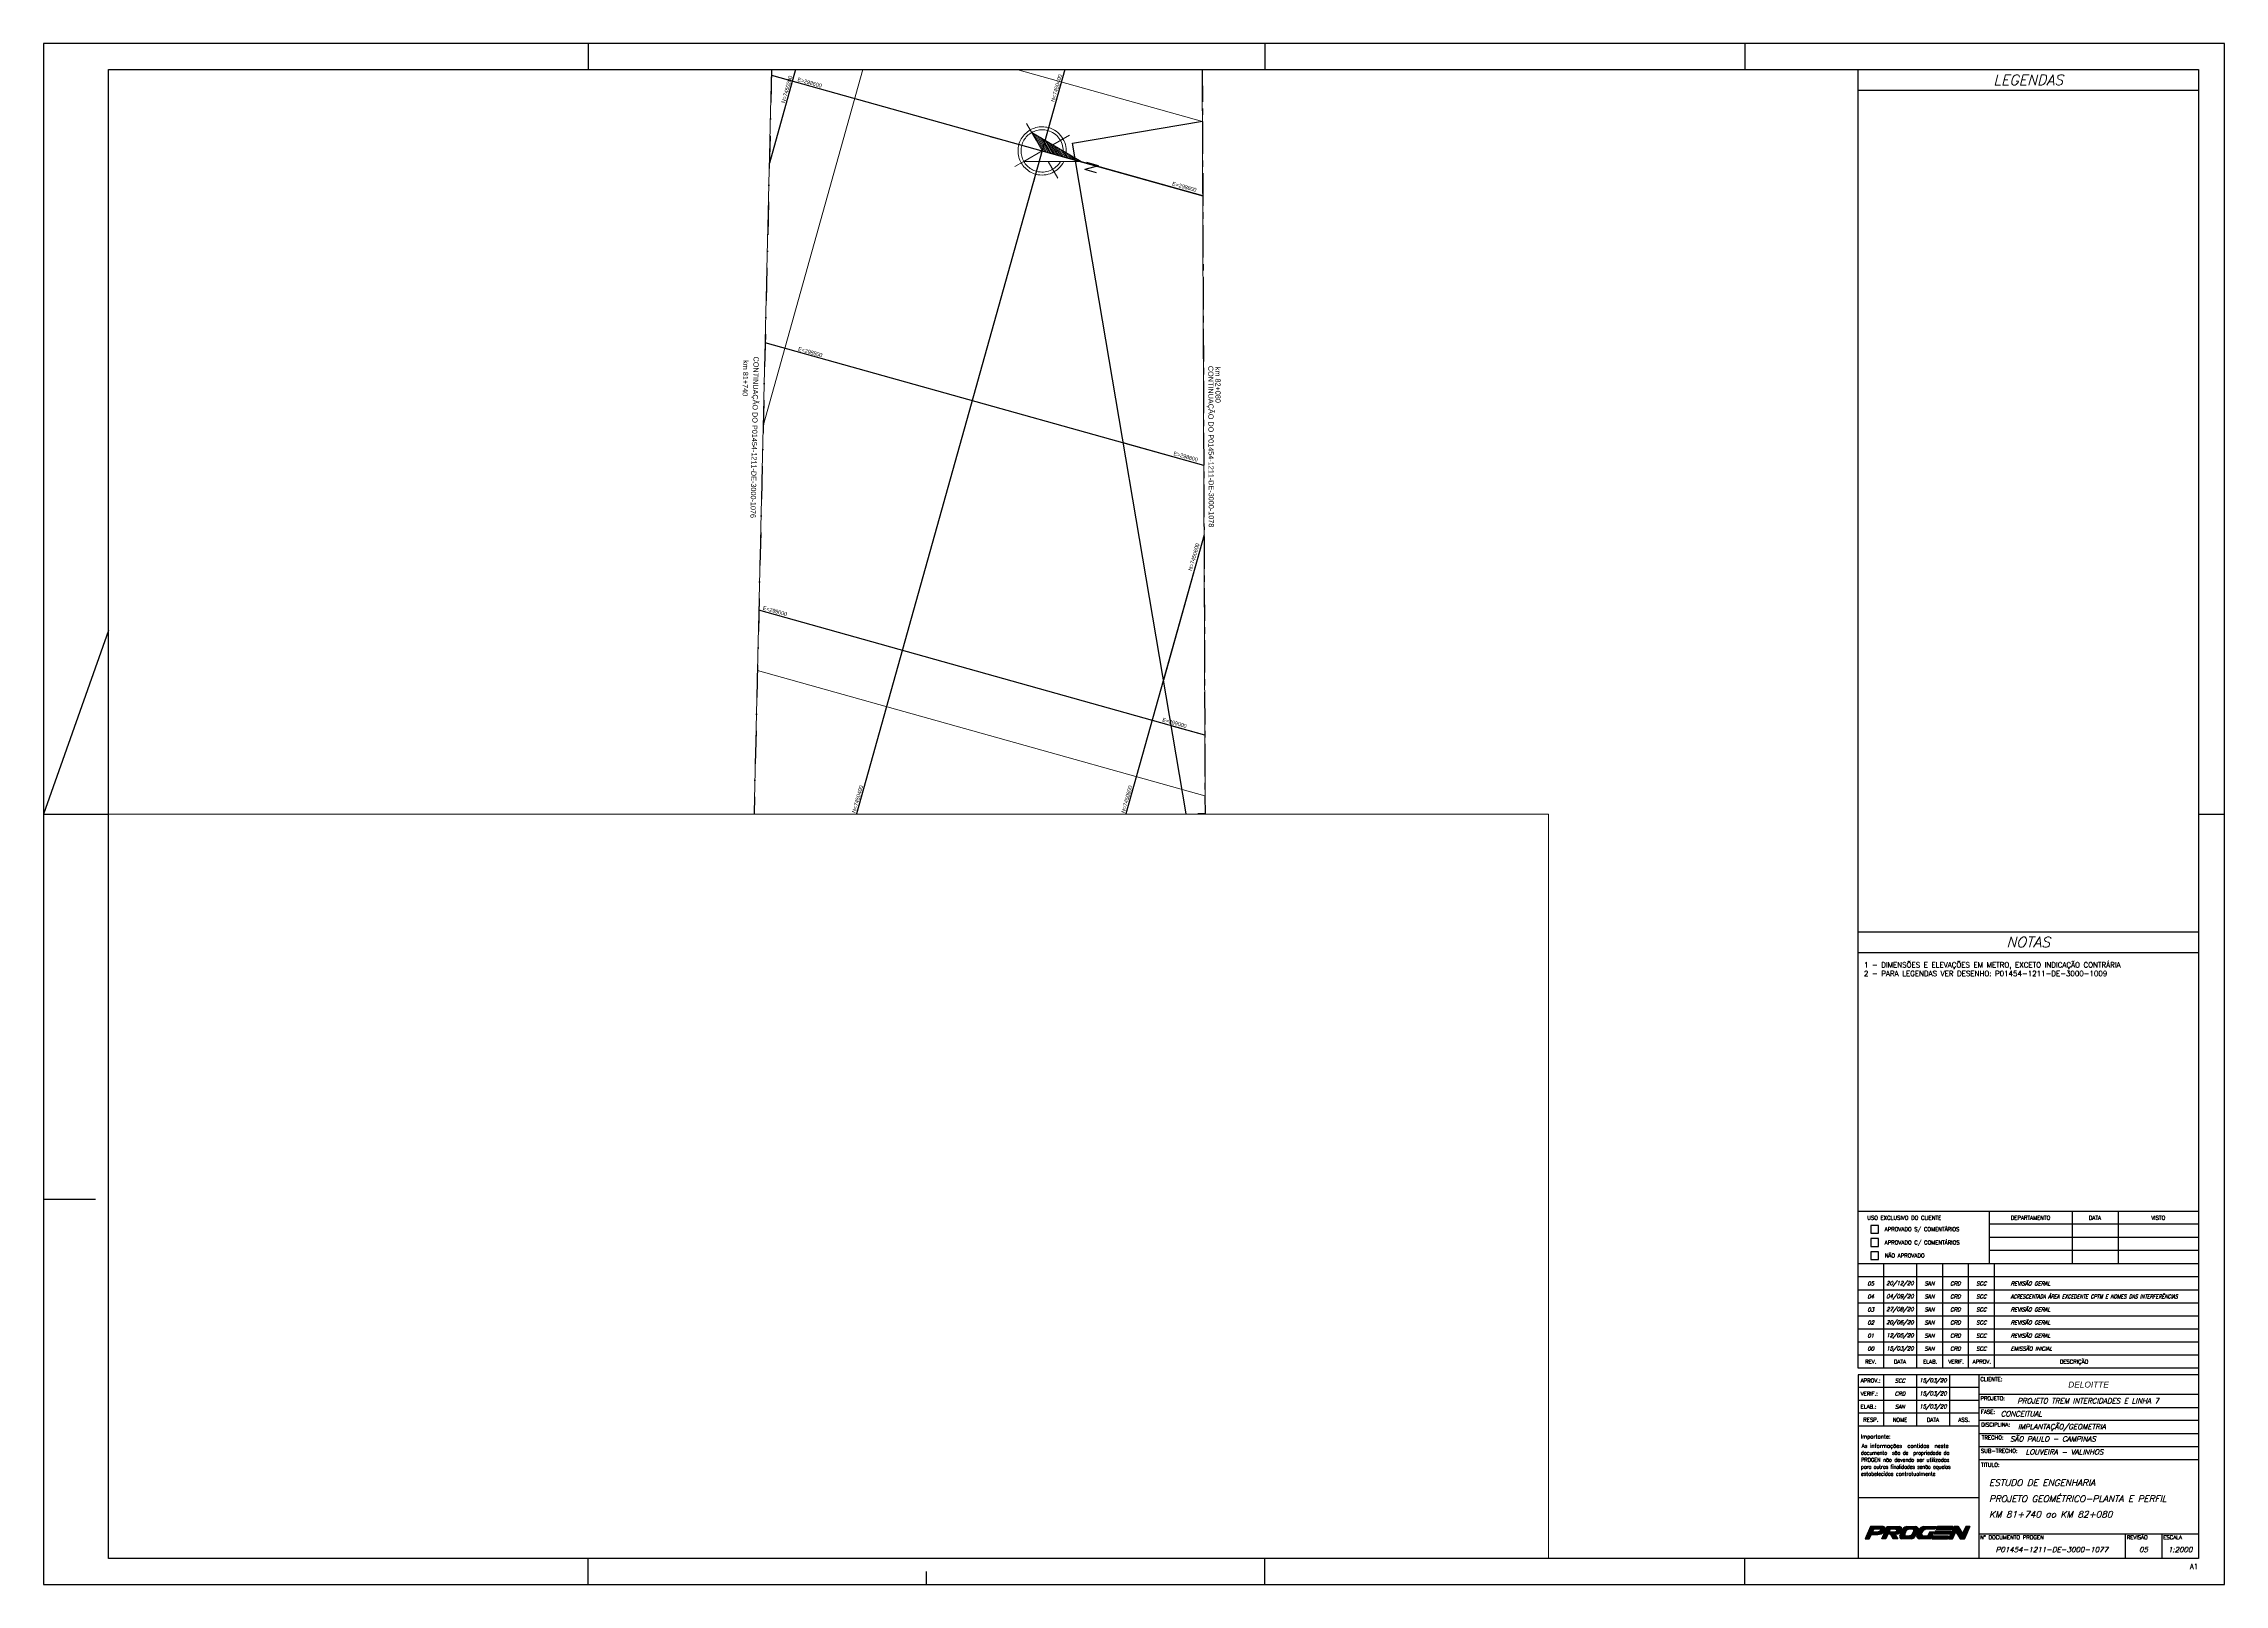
# Paper-space layout 'P01454-1211-DE-3000-1077' of a CAD drawing. Header units: metres, sheet in millimetres. Extents: x 0 to 841, y 0 to 594.
# The model-space entities are those that its viewports show. They can reach past a viewport. Long polylines and large blocks are cut down to what shows.
import ezdxf
from ezdxf.enums import TextEntityAlignment as Align

# ---------------------------------------------------------------- set-up
doc = ezdxf.new("R2010")
doc.units = ezdxf.units.M
doc.header["$LTSCALE"] = 10
doc.linetypes.add('CENTER', pattern=[2, 1.25, -0.25, 0.25, -0.25])
doc.linetypes.add('DASHDOT', pattern=[25.4, 12.7, -6.35, 0, -6.35])
for name, color, linetype in [('A-ARTICULAÇÃO', 255, 'Continuous'), ('A-FORMATO', 3, 'Continuous'), ('D-FORMATO', 1, 'Continuous'), ('F-SC-MALHA', 8, 'Continuous'), ('F-SC-MALHA-TXT', 8, 'Continuous'), ('LOGO_PROGEN', 156, 'Continuous')]:
    doc.layers.add(name, color=color, linetype=linetype)
for name, color, linetype, lineweight in [('A-IMAGENS', 255, 'Continuous', 0), ('A-NORTE', 2, 'Continuous', 9), ('F-VT-OAE', 50, 'Continuous', 0)]:
    doc.layers.add(name, color=color, linetype=linetype, lineweight=lineweight)
doc.layers.add('A-VIEWPORTS', color=2, linetype='Continuous', plot=False)
doc.styles.add('Arial', font='arial.ttf')
doc.styles.add('R200', font='simplex.shx', dxfattribs={"height": 5})
doc.styles.add('ROMANS', font='romans.shx', dxfattribs={"height": 4})
doc.styles.get("Standard").update_dxf_attribs({"font": 'arial.ttf'})
picture_1 = doc.add_image_def('image34.jpg', size_in_pixel=(5000, 5000))
picture_2 = doc.add_image_def('image62.jpg', size_in_pixel=(5000, 5000))

# ---------------------------------------------------------------- blocks, each defined once
blk = doc.blocks.new('*U26')
at = {"layer": 'LOGO_PROGEN', "linetype": 'Continuous'}
for p, q in [((10.23, 11.12), (9.45, 9.41)), ((10.52, 11.75), (10.23, 11.12)), ((10.68, 12.11), (10.52, 11.75)), ((11.12, 13.07), (10.68, 12.11)), ((11.79, 11.12), (11.02, 9.41)), ((11.19, 13.23), (11.12, 13.07)), ((11.48, 13.85), (11.19, 13.23)), ((11.59, 14.11), (11.48, 13.85)), ((12.74, 13.07), (12.3, 12.11)), ((12.82, 11.12), (13.86, 9.41)), ((14.53, 11.12), (15.67, 9.41)), ((14.79, 13.07), (15.13, 12.93)), ((15.13, 12.25), (14.79, 12.11)), ((16.55, 11.75), (15.05, 11.12)), ((15.13, 12.93), (15.27, 12.59)), ((15.27, 12.59), (15.13, 12.25)), ((16.25, 14.11), (16.89, 13.85)), ((16.7, 12.11), (16.55, 11.75)), ((16.76, 12.25), (16.7, 12.11)), ((16.91, 12.59), (16.76, 12.25)), ((16.89, 13.85), (17.2, 13.23)), ((17.06, 12.93), (16.91, 12.59)), ((17.13, 13.07), (17.06, 12.93)), ((17.2, 13.23), (17.13, 13.07))]:
    blk.add_line(p, q, dxfattribs=at)
for points in [[(10.23, 11.12), (9.45, 9.41), (11.02, 9.41)], [(10.52, 11.75), (10.23, 11.12), (15.05, 11.12)], [(10.68, 12.11), (10.52, 11.75), (16.55, 11.75)], [(11.12, 13.07), (10.68, 12.11), (12.3, 12.11)], [(11.19, 13.23), (11.12, 13.07), (17.13, 13.07)], [(11.48, 13.85), (11.19, 13.23), (17.2, 13.23)], [(11.59, 14.11), (11.48, 13.85), (16.89, 13.85)], [(12.82, 11.12), (13.86, 9.41), (15.67, 9.41)], [(14.79, 13.07), (15.13, 12.93), (17.06, 12.93)], [(15.13, 12.25), (14.79, 12.11), (16.7, 12.11)], [(15.13, 12.93), (15.27, 12.59), (16.91, 12.59)], [(15.27, 12.59), (15.13, 12.25), (16.76, 12.25)]]:
    blk.add_solid(points, dxfattribs=at)
at = {"layer": 'LOGO_PROGEN', "linetype": 'Continuous', "extrusion": (0, 0, -1)}
for points in [[(-10.23, 11.12), (-11.79, 11.12), (-11.02, 9.41)], [(-10.52, 11.75), (-16.55, 11.75), (-15.05, 11.12)], [(-10.68, 12.11), (-16.7, 12.11), (-16.55, 11.75)], [(-11.12, 13.07), (-12.74, 13.07), (-12.3, 12.11)], [(-11.19, 13.23), (-17.2, 13.23), (-17.13, 13.07)], [(-11.48, 13.85), (-16.89, 13.85), (-17.2, 13.23)], [(-11.59, 14.11), (-16.25, 14.11), (-16.89, 13.85)], [(-12.82, 11.12), (-14.53, 11.12), (-15.67, 9.41)], [(-14.79, 13.07), (-17.13, 13.07), (-17.06, 12.93)], [(-15.13, 12.93), (-17.06, 12.93), (-16.91, 12.59)], [(-15.13, 12.25), (-16.76, 12.25), (-16.7, 12.11)], [(-15.27, 12.59), (-16.91, 12.59), (-16.76, 12.25)]]:
    blk.add_solid(points, dxfattribs=at)
blk = doc.blocks.new('*U27')
at = {"color": 142, "linetype": 'Continuous'}
for p, q in [((30.98, 14.11), (30.51, 13.1)), ((36.94, 14.11), (36.48, 13.1))]:
    blk.add_line(p, q, dxfattribs=at)
blk.add_solid([(30.98, 14.11), (30.51, 13.1), (36.48, 13.1)], dxfattribs=at)
at = {"color": 142, "linetype": 'Continuous', "extrusion": (0, 0, -1)}
blk.add_solid([(-30.98, 14.11), (-36.94, 14.11), (-36.48, 13.1)], dxfattribs=at)
blk = doc.blocks.new('*U28')
at = {"color": 142, "linetype": 'Continuous'}
for p, q in [((29.28, 10.45), (28.8, 9.41)), ((30.13, 12.29), (29.67, 11.28)), ((35.25, 10.45), (34.77, 9.41)), ((36.1, 12.29), (35.63, 11.28))]:
    blk.add_line(p, q, dxfattribs=at)
for points in [[(29.28, 10.45), (28.8, 9.41), (34.77, 9.41)], [(30.13, 12.29), (29.67, 11.28), (35.63, 11.28)]]:
    blk.add_solid(points, dxfattribs=at)
at = {"color": 142, "linetype": 'Continuous', "extrusion": (0, 0, -1)}
for points in [[(-29.28, 10.45), (-35.25, 10.45), (-34.77, 9.41)], [(-30.13, 12.29), (-36.1, 12.29), (-35.63, 11.28)]]:
    blk.add_solid(points, dxfattribs=at)
blk = doc.blocks.new('*U29')
at = {"layer": 'LOGO_PROGEN', "linetype": 'Continuous'}
for p, q in [((36.13, 11.46), (35.17, 9.41)), ((36.42, 12.09), (36.13, 11.46)), ((37.35, 14.11), (36.42, 12.09)), ((37.7, 11.46), (36.77, 9.41)), ((38.38, 11.46), (39.69, 9.41)), ((38.99, 14.11), (40.25, 12.09)), ((41.86, 14.11), (40.93, 12.09)), ((42.28, 11.46), (41.35, 9.41)), ((42.56, 12.09), (42.28, 11.46)), ((43.47, 14.11), (42.56, 12.09))]:
    blk.add_line(p, q, dxfattribs=at)
for points in [[(36.13, 11.46), (35.17, 9.41), (36.77, 9.41)], [(36.42, 12.09), (36.13, 11.46), (37.7, 11.46)], [(37.35, 14.11), (36.42, 12.09), (40.25, 12.09)], [(37.99, 12.09), (38.38, 11.46), (40.65, 11.46)], [(38.38, 11.46), (39.69, 9.41), (41.35, 9.41)], [(40.93, 12.09), (40.65, 11.46), (42.28, 11.46)], [(41.86, 14.11), (40.93, 12.09), (42.56, 12.09)]]:
    blk.add_solid(points, dxfattribs=at)
at = {"layer": 'LOGO_PROGEN', "linetype": 'Continuous', "extrusion": (0, 0, -1)}
for points in [[(-36.13, 11.46), (-37.7, 11.46), (-36.77, 9.41)], [(-36.42, 12.09), (-37.99, 12.09), (-37.7, 11.46)], [(-37.35, 14.11), (-38.99, 14.11), (-40.25, 12.09)], [(-37.99, 12.09), (-40.25, 12.09), (-40.65, 11.46)], [(-38.38, 11.46), (-42.28, 11.46), (-41.35, 9.41)], [(-40.93, 12.09), (-42.56, 12.09), (-42.28, 11.46)], [(-41.86, 14.11), (-43.47, 14.11), (-42.56, 12.09)]]:
    blk.add_solid(points, dxfattribs=at)
blk = doc.blocks.new('*U30')
at = {"layer": 'LOGO_PROGEN', "linetype": 'Continuous'}
for p, q in [((22.98, 10.51), (22.96, 10.27)), ((22.96, 10.27), (23.37, 9.65)), ((23.01, 10.82), (22.98, 10.51)), ((23.02, 11.01), (23.01, 10.82)), ((23.24, 11.49), (23.02, 11.01)), ((23.37, 11.77), (23.24, 11.49)), ((23.77, 12.62), (23.37, 11.77)), ((23.37, 9.65), (24.07, 9.41)), ((23.89, 12.89), (23.77, 12.62)), ((24.03, 13.05), (23.89, 12.89)), ((24.6, 13.73), (24.03, 13.05)), ((24.03, 13.05), (24.03, 13.05)), ((25.62, 14.11), (24.6, 13.73)), ((24.89, 11.77), (24.82, 11.49)), ((24.82, 11.49), (24.9, 11.01)), ((25.46, 12.62), (24.89, 11.77)), ((24.9, 11.01), (24.93, 10.82)), ((24.93, 10.82), (25.53, 10.51)), ((26.05, 12.89), (25.46, 12.62)), ((26.39, 13.05), (26.05, 12.89)), ((30.08, 13.05), (26.39, 13.05)), ((28, 12.03), (27.31, 10.51)), ((28.5, 9.65), (28.39, 9.41)), ((28.79, 10.27), (28.5, 9.65)), ((28.9, 10.51), (28.79, 10.27)), ((29.61, 12.03), (28.9, 10.51)), ((30.39, 13.73), (30.08, 13.05)), ((30.57, 14.11), (30.39, 13.73))]:
    blk.add_line(p, q, dxfattribs=at)
for points in [[(22.98, 10.51), (22.96, 10.27), (28.79, 10.27)], [(22.96, 10.27), (23.37, 9.65), (28.5, 9.65)], [(23.01, 10.82), (22.98, 10.51), (25.53, 10.51)], [(23.02, 11.01), (23.01, 10.82), (24.93, 10.82)], [(23.24, 11.49), (23.02, 11.01), (24.9, 11.01)], [(23.37, 11.77), (23.24, 11.49), (24.82, 11.49)], [(23.77, 12.62), (23.37, 11.77), (24.89, 11.77)], [(23.37, 9.65), (24.07, 9.41), (28.39, 9.41)], [(23.89, 12.89), (23.77, 12.62), (25.46, 12.62)], [(24.03, 13.05), (23.89, 12.89), (26.05, 12.89)], [(24.6, 13.73), (24.03, 13.05), (30.08, 13.05)], [(24.03, 13.05), (24.03, 13.05), (26.39, 13.05)], [(25.62, 14.11), (24.6, 13.73), (30.39, 13.73)], [(28, 12.03), (27.31, 10.51), (28.9, 10.51)]]:
    blk.add_solid(points, dxfattribs=at)
at = {"layer": 'LOGO_PROGEN', "linetype": 'Continuous', "extrusion": (0, 0, -1)}
for points in [[(-22.96, 10.27), (-28.79, 10.27), (-28.5, 9.65)], [(-22.98, 10.51), (-28.9, 10.51), (-28.79, 10.27)], [(-23.01, 10.82), (-24.93, 10.82), (-25.53, 10.51)], [(-23.02, 11.01), (-24.9, 11.01), (-24.93, 10.82)], [(-23.24, 11.49), (-24.82, 11.49), (-24.9, 11.01)], [(-23.37, 11.77), (-24.89, 11.77), (-24.82, 11.49)], [(-23.37, 9.65), (-28.5, 9.65), (-28.39, 9.41)], [(-23.77, 12.62), (-25.46, 12.62), (-24.89, 11.77)], [(-23.89, 12.89), (-26.05, 12.89), (-25.46, 12.62)], [(-24.03, 13.05), (-30.08, 13.05), (-26.39, 13.05)], [(-24.03, 13.05), (-26.39, 13.05), (-26.05, 12.89)], [(-24.6, 13.73), (-30.39, 13.73), (-30.08, 13.05)], [(-25.62, 14.11), (-30.57, 14.11), (-30.39, 13.73)], [(-28, 12.03), (-29.61, 12.03), (-28.9, 10.51)]]:
    blk.add_solid(points, dxfattribs=at)
blk = doc.blocks.new('*U31')
at = {"layer": 'LOGO_PROGEN', "linetype": 'Continuous'}
for p, q in [((16.51, 10.47), (16.45, 9.96)), ((16.45, 9.96), (16.63, 9.69)), ((16.52, 10.48), (16.51, 10.47)), ((16.67, 10.8), (16.52, 10.48)), ((16.63, 9.69), (16.74, 9.53)), ((16.9, 11.31), (16.67, 10.8)), ((16.74, 9.53), (17.24, 9.41)), ((17.49, 12.56), (16.9, 11.31)), ((17.66, 12.94), (17.49, 12.56)), ((17.72, 13.07), (17.66, 12.94)), ((17.84, 13.33), (17.72, 13.07)), ((17.89, 13.45), (17.84, 13.33)), ((18.4, 13.9), (17.89, 13.45)), ((18.93, 12.56), (18.32, 11.31)), ((18.32, 11.31), (18.32, 10.8)), ((18.32, 10.8), (18.71, 10.48)), ((18.41, 13.9), (18.4, 13.9)), ((19.07, 14.11), (18.41, 13.9)), ((19.38, 12.94), (18.93, 12.56)), ((19.95, 13.07), (19.38, 12.94)), ((20.19, 10.48), (20.18, 10.48)), ((20.78, 10.66), (20.19, 10.48)), ((21.18, 11.13), (20.78, 10.66)), ((21.21, 9.53), (20.78, 9.41)), ((21.79, 12.46), (21.18, 11.13)), ((21.75, 9.69), (21.21, 9.53)), ((21.45, 13.07), (21.78, 12.85)), ((21.96, 9.96), (21.75, 9.69)), ((21.78, 12.85), (21.79, 12.69)), ((21.79, 12.69), (21.79, 12.46)), ((22.36, 10.47), (21.96, 9.96)), ((22.37, 10.48), (22.36, 10.47)), ((22.45, 10.66), (22.37, 10.48)), ((22.37, 10.48), (22.37, 10.48)), ((22.67, 11.13), (22.45, 10.66)), ((22.57, 14.11), (23.18, 13.9)), ((23.28, 12.46), (22.67, 11.13)), ((23.18, 13.9), (23.19, 13.9)), ((23.19, 13.9), (23.46, 13.45)), ((23.39, 12.69), (23.28, 12.46)), ((23.42, 12.85), (23.39, 12.69)), ((23.47, 13.07), (23.42, 12.85)), ((23.46, 13.45), (23.52, 13.33)), ((23.52, 13.33), (23.47, 13.07))]:
    blk.add_line(p, q, dxfattribs=at)
for points in [[(16.51, 10.47), (16.45, 9.96), (21.96, 9.96)], [(16.45, 9.96), (16.63, 9.69), (21.75, 9.69)], [(16.52, 10.48), (16.51, 10.47), (22.36, 10.47)], [(16.67, 10.8), (16.52, 10.48), (18.71, 10.48)], [(16.63, 9.69), (16.74, 9.53), (21.21, 9.53)], [(16.9, 11.31), (16.67, 10.8), (18.32, 10.8)], [(16.74, 9.53), (17.24, 9.41), (20.78, 9.41)], [(17.49, 12.56), (16.9, 11.31), (18.32, 11.31)], [(17.66, 12.94), (17.49, 12.56), (18.93, 12.56)], [(17.72, 13.07), (17.66, 12.94), (19.38, 12.94)], [(17.84, 13.33), (17.72, 13.07), (23.47, 13.07)], [(17.89, 13.45), (17.84, 13.33), (23.52, 13.33)], [(18.4, 13.9), (17.89, 13.45), (23.46, 13.45)], [(18.41, 13.9), (18.4, 13.9), (23.19, 13.9)], [(19.07, 14.11), (18.41, 13.9), (23.18, 13.9)], [(20.19, 10.48), (20.18, 10.48), (22.37, 10.48)], [(20.78, 10.66), (20.19, 10.48), (22.37, 10.48)], [(21.18, 11.13), (20.78, 10.66), (22.45, 10.66)], [(21.79, 12.46), (21.18, 11.13), (22.67, 11.13)], [(21.45, 13.07), (21.78, 12.85), (23.42, 12.85)], [(21.78, 12.85), (21.79, 12.69), (23.39, 12.69)], [(21.79, 12.69), (21.79, 12.46), (23.28, 12.46)]]:
    blk.add_solid(points, dxfattribs=at)
at = {"layer": 'LOGO_PROGEN', "linetype": 'Continuous', "extrusion": (0, 0, -1)}
for points in [[(-16.45, 9.96), (-21.96, 9.96), (-21.75, 9.69)], [(-16.51, 10.47), (-22.36, 10.47), (-21.96, 9.96)], [(-16.52, 10.48), (-22.37, 10.48), (-22.36, 10.47)], [(-16.63, 9.69), (-21.75, 9.69), (-21.21, 9.53)], [(-16.67, 10.8), (-18.32, 10.8), (-18.71, 10.48)], [(-16.74, 9.53), (-21.21, 9.53), (-20.78, 9.41)], [(-16.9, 11.31), (-18.32, 11.31), (-18.32, 10.8)], [(-17.49, 12.56), (-18.93, 12.56), (-18.32, 11.31)], [(-17.66, 12.94), (-19.38, 12.94), (-18.93, 12.56)], [(-17.72, 13.07), (-19.95, 13.07), (-19.38, 12.94)], [(-17.84, 13.33), (-23.52, 13.33), (-23.47, 13.07)], [(-17.89, 13.45), (-23.46, 13.45), (-23.52, 13.33)], [(-18.4, 13.9), (-23.19, 13.9), (-23.46, 13.45)], [(-18.41, 13.9), (-23.18, 13.9), (-23.19, 13.9)], [(-19.07, 14.11), (-22.57, 14.11), (-23.18, 13.9)], [(-20.19, 10.48), (-22.37, 10.48), (-22.37, 10.48)], [(-20.78, 10.66), (-22.45, 10.66), (-22.37, 10.48)], [(-21.18, 11.13), (-22.67, 11.13), (-22.45, 10.66)], [(-21.45, 13.07), (-23.47, 13.07), (-23.42, 12.85)], [(-21.78, 12.85), (-23.42, 12.85), (-23.39, 12.69)], [(-21.79, 12.69), (-23.39, 12.69), (-23.28, 12.46)], [(-21.79, 12.46), (-23.28, 12.46), (-22.67, 11.13)]]:
    blk.add_solid(points, dxfattribs=at)
blk = doc.blocks.new('*U32')
at = {"layer": 'LOGO_PROGEN', "linetype": 'Continuous'}
for p, q in [((3.8, 11.08), (3.03, 9.41)), ((3.92, 11.33), (3.8, 11.08)), ((4.27, 12.1), (3.92, 11.33)), ((4.74, 13.1), (4.27, 12.1)), ((5.37, 11.08), (4.62, 9.41)), ((4.93, 13.51), (4.74, 13.1)), ((5.12, 13.94), (4.93, 13.51)), ((5.2, 14.11), (5.12, 13.94)), ((6.37, 13.1), (5.87, 12.1)), ((9.26, 11.33), (8.01, 11.08)), ((8.13, 12.12), (8.03, 12.1)), ((8.61, 12.23), (8.13, 12.12)), ((9.09, 12.6), (8.61, 12.23)), ((8.84, 13.1), (9.04, 13.03)), ((9.04, 13.03), (9.05, 13.03)), ((9.05, 13.03), (9.16, 12.82)), ((9.16, 12.82), (9.09, 12.6)), ((10.23, 12.1), (9.26, 11.33)), ((10.06, 14.11), (10.52, 13.94)), ((10.26, 12.12), (10.23, 12.1)), ((10.31, 12.23), (10.26, 12.12)), ((10.49, 12.6), (10.31, 12.23)), ((10.59, 12.82), (10.49, 12.6)), ((10.52, 13.94), (10.77, 13.51)), ((10.68, 13.03), (10.59, 12.82)), ((10.7, 13.1), (10.68, 13.03)), ((10.68, 13.03), (10.68, 13.03)), ((10.77, 13.51), (10.7, 13.1))]:
    blk.add_line(p, q, dxfattribs=at)
for points in [[(3.8, 11.08), (3.03, 9.41), (4.62, 9.41)], [(3.92, 11.33), (3.8, 11.08), (8.01, 11.08)], [(4.27, 12.1), (3.92, 11.33), (9.26, 11.33)], [(4.74, 13.1), (4.27, 12.1), (5.87, 12.1)], [(4.93, 13.51), (4.74, 13.1), (10.7, 13.1)], [(5.12, 13.94), (4.93, 13.51), (10.77, 13.51)], [(5.2, 14.11), (5.12, 13.94), (10.52, 13.94)], [(8.13, 12.12), (8.03, 12.1), (10.23, 12.1)], [(8.61, 12.23), (8.13, 12.12), (10.26, 12.12)], [(9.09, 12.6), (8.61, 12.23), (10.31, 12.23)], [(8.84, 13.1), (9.04, 13.03), (10.68, 13.03)], [(9.04, 13.03), (9.05, 13.03), (10.68, 13.03)], [(9.05, 13.03), (9.16, 12.82), (10.59, 12.82)], [(9.16, 12.82), (9.09, 12.6), (10.49, 12.6)]]:
    blk.add_solid(points, dxfattribs=at)
at = {"layer": 'LOGO_PROGEN', "linetype": 'Continuous', "extrusion": (0, 0, -1)}
for points in [[(-3.8, 11.08), (-5.37, 11.08), (-4.62, 9.41)], [(-3.92, 11.33), (-9.26, 11.33), (-8.01, 11.08)], [(-4.27, 12.1), (-10.23, 12.1), (-9.26, 11.33)], [(-4.74, 13.1), (-6.37, 13.1), (-5.87, 12.1)], [(-4.93, 13.51), (-10.77, 13.51), (-10.7, 13.1)], [(-5.12, 13.94), (-10.52, 13.94), (-10.77, 13.51)], [(-5.2, 14.11), (-10.06, 14.11), (-10.52, 13.94)], [(-8.13, 12.12), (-10.26, 12.12), (-10.23, 12.1)], [(-8.61, 12.23), (-10.31, 12.23), (-10.26, 12.12)], [(-8.84, 13.1), (-10.7, 13.1), (-10.68, 13.03)], [(-9.04, 13.03), (-10.68, 13.03), (-10.68, 13.03)], [(-9.05, 13.03), (-10.68, 13.03), (-10.59, 12.82)], [(-9.09, 12.6), (-10.49, 12.6), (-10.31, 12.23)], [(-9.16, 12.82), (-10.59, 12.82), (-10.49, 12.6)]]:
    blk.add_solid(points, dxfattribs=at)
blk = doc.blocks.new('NOVO_LOGO_PROGEN')
at = {"color": 142}
for points in [[(29.28, 10.45), (28.8, 9.41), (34.77, 9.41), (35.25, 10.45), (29.28, 10.45)], [(30.13, 12.29), (29.67, 11.28), (35.63, 11.28), (36.1, 12.29), (30.13, 12.29)], [(30.98, 14.11), (30.51, 13.1), (36.48, 13.1), (36.94, 14.11), (30.98, 14.11)]]:
    blk.add_lwpolyline(points, close=True, dxfattribs=at)
at = {"layer": 'LOGO_PROGEN'}
for p, q in [((9.45, 9.41), (11.59, 14.11)), ((11.02, 9.41), (9.45, 9.41)), ((11.79, 11.12), (11.02, 9.41)), ((11.59, 14.11), (16.25, 14.11)), ((12.82, 11.12), (11.79, 11.12)), ((13.86, 9.41), (12.82, 11.12)), ((15.67, 9.41), (13.86, 9.41)), ((15.05, 11.12), (14.53, 11.12)), ((14.53, 11.12), (15.67, 9.41)), ((16.51, 10.47), (17.89, 13.45)), ((20.78, 9.41), (17.24, 9.41)), ((19.07, 14.11), (22.57, 14.11)), ((23.39, 12.69), (22.37, 10.48)), ((24.89, 11.77), (24.82, 11.49))]:
    blk.add_line(p, q, dxfattribs=at)
for points in [[(10.68, 13.03, 0.577661), (10.06, 14.11), (5.2, 14.11), (3.03, 9.41), (4.62, 9.41), (5.37, 11.08), (8.01, 11.08, 0.238769), (10.26, 12.12)], [(6.37, 13.1), (5.87, 12.1), (8.03, 12.1, 0.224102), (9.09, 12.6, 0.616344), (8.87, 13.1), (6.37, 13.1)], [(12.74, 13.07), (12.3, 12.11), (14.79, 12.11, 1), (14.79, 13.07), (12.74, 13.07)]]:
    blk.add_lwpolyline(points, format="xyb", close=True, dxfattribs=at)
for points in [[(18.93, 12.56), (18.32, 11.31, 0.479008), (18.71, 10.48), (20.18, 10.48, 0.295146), (21.18, 11.13), (21.79, 12.46, 0.508319), (21.45, 13.07), (19.95, 13.07, 0.235925), (18.93, 12.56, 1.403299)], [(23.04, 11.05, 0.554169), (24.07, 9.41)], [(23.02, 11.01), (23.89, 12.89, -0.262138), (25.62, 14.11), (30.57, 14.11), (30.08, 13.05), (26.39, 13.05, 0.281062), (24.89, 11.77)], [(24.82, 11.49, 0.510846), (25.53, 10.51), (27.31, 10.51), (28, 12.03), (29.61, 12.03), (28.39, 9.41), (24.05, 9.41)]]:
    blk.add_lwpolyline(points, format="xyb", dxfattribs=at)
blk.add_lwpolyline([(37.35, 14.11), (35.17, 9.41), (36.77, 9.41), (37.99, 12.09), (39.69, 9.41), (41.35, 9.41), (43.47, 14.11), (41.86, 14.11), (40.65, 11.46), (38.99, 14.11), (37.35, 14.11)], close=True, dxfattribs=at)
for centre, radius, start, end in [((15.02, 13.3), 2.17, 270.59549, 358.36551), ((16.24, 13.15), 0.96, 5.24816, 89.25431), ((17.15, 10.12), 0.723, 151.60803, 276.70999), ((19.2, 12.51), 1.6, 94.5731, 144.1733), ((20.82, 11.06), 1.65, 268.60885, 339.66253), ((22.61, 13.18), 0.924, 327.55303, 92.40411)]:
    blk.add_arc(centre, radius, start, end, dxfattribs=at)
at = {"color": 142, "linetype": 'Continuous'}
for name in ['*U28', '*U27']:
    blk.add_blockref(name, (0, 0), dxfattribs=at)
at = {"layer": 'LOGO_PROGEN', "linetype": 'Continuous'}
for name in ['*U32', '*U26', '*U31', '*U30', '*U29']:
    blk.add_blockref(name, (0, 0), dxfattribs=at)
blk = doc.blocks.new('NOTA 2')
at = {"color": 2, "insert": (2.24, -3.8), "char_height": 2, "width": 139.0063, "attachment_point": 1, "style": 'ROMANS'}
blk.add_mtext('1 - DIMENSÕES E ELEVAÇÕES EM METRO, EXCETO INDICAÇÃO CONTRÁRIA\\P2 - PARA LEGENDAS VER DESENHO: P01454-1211-DE-3000-1009', dxfattribs=at)
blk = doc.blocks.new('FORMATO_A1')
at = {"layer": 'D-FORMATO', "color": 1}
for p, q in [((0, 594), (-841, 594)), ((-841, 594), (-841, 0)), ((-631, 594), (-631, 584)), ((-370, 594), (-370, 584)), ((-185, 594), (-185, 584)), ((0, 0), (0, 594)), ((-816, 367.71), (-841, 297)), ((-841, 297), (-816, 297)), ((-10, 297), (0, 297)), ((-841, 148.5), (-821, 148.5)), ((-631, 0), (-631, 10)), ((-370, 0), (-370, 10)), ((-185, 0), (-185, 10)), ((-841, 0), (0, 0)), ((-500.5, 0), (-500.5, 5))]:
    blk.add_line(p, q, dxfattribs=at)
at = {"layer": 'D-FORMATO', "color": 6}
for p, q in [((-816, 584), (-10, 584)), ((-816, 10), (-816, 584)), ((-10, 584), (-10, 10)), ((-10, 10), (-816, 10))]:
    blk.add_line(p, q, dxfattribs=at)
at = {"layer": 'D-FORMATO', "color": 4}
for p, q in [((-141.25, 143.88), (-141.25, 584)), ((-141.25, 143.88), (-141.25, 584)), ((-141.25, 584), (-10, 584)), ((-141.25, 576), (-10, 576)), ((-141.25, 251.62), (-10, 251.62)), ((-141.25, 243.62), (-10, 243.62)), ((-141.25, 83.33), (-141.25, 143.88)), ((-141.25, 143.88), (-10, 143.88)), ((-90.75, 143.88), (-90.75, 123.58)), ((-10, 123.58), (-141.25, 123.58)), ((-10, 83.33), (-141.25, 83.33)), ((-10, 80.82), (-141.25, 80.82)), ((-141.25, 80.82), (-141.25, 10)), ((-94.75, 80.82), (-94.75, 10)), ((-94.75, 60.95), (-141.25, 60.95)), ((-141.25, 33.51), (-94.75, 33.51))]:
    blk.add_line(p, q, dxfattribs=at)
at = {"layer": 'D-FORMATO', "color": 3}
for p, q in [((-58.75, 143.88), (-58.75, 123.58)), ((-41, 143.88), (-41, 123.58)), ((-136.37, 138.4), (-136.37, 135.4)), ((-133.37, 138.4), (-136.37, 138.4)), ((-136.37, 135.4), (-133.37, 135.4)), ((-133.37, 135.4), (-133.37, 138.4)), ((-10, 138.81), (-90.75, 138.81)), ((-133.37, 133.32), (-136.37, 133.32)), ((-136.37, 133.32), (-136.37, 130.32)), ((-136.37, 130.32), (-133.37, 130.32)), ((-133.37, 128.25), (-136.37, 128.25)), ((-136.37, 128.25), (-136.37, 125.25)), ((-133.37, 130.32), (-133.37, 133.32)), ((-133.37, 125.25), (-133.37, 128.25)), ((-136.37, 125.25), (-133.37, 125.25)), ((-131.5, 123.58), (-131.5, 83.33)), ((-118.75, 123.58), (-118.75, 83.33)), ((-108.75, 123.58), (-108.75, 83.33)), ((-98.75, 123.58), (-98.75, 83.33)), ((-88.75, 123.58), (-88.75, 83.33)), ((-10, 88.36), (-141.25, 88.36)), ((-131.5, 80.82), (-131.5, 60.95)), ((-118.75, 80.82), (-118.75, 60.95)), ((-106, 80.82), (-106, 60.95)), ((-10, 73.22), (-94.75, 73.22)), ((-94.75, 68.19), (-10, 68.19)), ((-94.75, 65.98), (-141.25, 65.98)), ((-10, 63.17), (-94.75, 63.17)), ((-94.75, 58.14), (-10, 58.14)), ((-94.75, 53.12), (-10, 53.12)), ((-94.75, 48.09), (-10, 48.09)), ((-94.75, 19.47), (-10, 19.47)), ((-38.26, 19.47), (-38.26, 10)), ((-24.13, 19.47), (-24.13, 10))]:
    blk.add_line(p, q, dxfattribs=at)
at = {"layer": 'D-FORMATO', "color": 9}
for p, q in [((-10, 133.73), (-90.75, 133.73)), ((-10, 128.66), (-90.75, 128.66)), ((-10, 118.51), (-141.25, 118.51)), ((-10, 113.48), (-141.25, 113.48)), ((-10, 108.46), (-141.25, 108.46)), ((-10, 103.43), (-141.25, 103.43)), ((-10, 98.41), (-141.25, 98.41)), ((-10, 93.38), (-141.25, 93.38)), ((-141.25, 76.03), (-94.75, 76.03)), ((-141.25, 71), (-94.75, 71))]:
    blk.add_line(p, q, dxfattribs=at)
for name, p in [('NOTA 2', (-141.25, 243.62)), ('NOVO_LOGO_PROGEN', (-141.61, 8.18))]:
    blk.add_blockref(name, p)
at = {"layer": 'D-FORMATO', "color": 6, "style": 'ROMANS', "oblique": 15}
for s, p in [('LEGENDAS', (-75.63, 580)), ('NOTAS', (-75.63, 247.62))]:
    blk.add_text(s, height=4, dxfattribs=at).set_placement(p, align=Align.MIDDLE_CENTER)
at = {"layer": 'D-FORMATO', "color": 3, "style": 'ROMANS'}
blk.add_text('USO EXCLUSIVO DO CLIENTE', height=1.5, dxfattribs=at).set_placement((-123.45, 141.34), align=Align.MIDDLE_CENTER)
for s, p in [('APROVADO S/ COMENTÁRIOS', (-131.01, 136.9)), ('APROVADO C/ COMENTÁRIOS', (-131.01, 131.82)), ('NÃO APROVADO', (-131.01, 126.75))]:
    blk.add_text(s, height=1.5, dxfattribs=at).set_placement(p, align=Align.MIDDLE_LEFT)
at = {"layer": 'D-FORMATO', "color": 2, "style": 'ROMANS'}
for s, p in [('DEPARTAMENTO', (-74.75, 141.34)), ('DATA', (-49.88, 141.34)), ('VISTO', (-25.5, 141.34)), ('RESP.', (-136.37, 63.47)), ('NOME', (-125.12, 63.47)), ('DATA', (-112.37, 63.47)), ('ASS.', (-100.37, 63.47))]:
    blk.add_text(s, height=1.5, dxfattribs=at).set_placement(p, align=Align.MIDDLE_CENTER)
for s, p in [('APROV.:', (-140.27, 77.81)), ('CLIENTE:', (-94.11, 78.32)), ('VERIF.:', (-140.27, 72.78)), ('ELAB.:', (-140.27, 67.76)), ('PROJETO:', (-94.11, 70.96)), ('FASE:', (-93.91, 65.77)), ('DISCIPLINA:', (-93.8, 60.83)), ('Importante:', (-140.24, 56.25)), ('SUB-TRECHO:', (-93.91, 50.7)), ('TRECHO:', (-93.59, 55.87)), ('TITULO:', (-93.8, 45.36)), ('N%%D DOCUMENTO PROGEN', (-94.17, 17.4)), ('REVISÃO', (-37.68, 17.4)), ('ESCALA', (-23.55, 17.4))]:
    blk.add_text(s, height=1.5, dxfattribs=at).set_placement(p)
at = {"layer": 'D-FORMATO', "color": 9, "style": 'ROMANS'}
for s, width, p in [('documento  são de  propriedade da ', 0.91, (-140.16, 49.97)), ('estabelecidas contratualmente', 0.93, (-140.18, 41.89)), ('para outras finalidades senão aquelas ', 0.88, (-140.11, 44.58)), ('PROGEN não devendo ser utilizadas ', 0.93, (-140.11, 47.27))]:
    blk.add_text(s, height=1.5, dxfattribs=dict(at, width=width)).set_placement(p)
blk.add_text('As informações  contidas  neste ', height=1.5, dxfattribs=at).set_placement((-139.89, 52.66))
blk.add_text('A1', height=2, dxfattribs=at).set_placement((-10.06, 5.91), align=Align.RIGHT)
at = {"layer": 'D-FORMATO', "color": 0, "insert": (-52.37, 77.02), "char_height": 2.2917, "attachment_point": 5}
blk.add_mtext_dynamic_manual_height_columns('{\\f@Arial Unicode MS|b0|i1|c0|p34;\\C3;DELOITTE}', width=23.2193, gutter_width=111.92, heights=[3.12], dxfattribs=at)
at = {"layer": 'D-FORMATO', "color": 2, "style": 'ROMANS', "oblique": 15}
for p in [(-125.12, 78.54), (-112.37, 78.54), (-125.12, 73.52), (-125.12, 68.49), (-112.37, 73.52), (-112.37, 68.49)]:
    blk.add_attdef('XXX', text='', height=1.5, dxfattribs=at).set_placement(p, align=Align.MIDDLE)
blk = doc.blocks.new('PROGEN')
at = {"layer": 'D-FORMATO', "color": 3, "style": 'ROMANS', "oblique": 15}
for tag, p, height in [('PROJETO', (761.15, 69.74), 2), ('FASE', (754.77, 64.74), 2), ('DISCIPLINA', (761.35, 59.79), 2), ('TRECHO', (758.34, 55.06), 2), ('SUB-TRECHO', (764.34, 50.04), 2), ('TITULO_1', (750.25, 37.95), 2.5), ('TITULO_2', (750.25, 31.76), 2.5), ('TITULO_3', (750.25, 25.75), 2.5)]:
    blk.add_attdef(tag, p, '', height=height, dxfattribs=at)
for tag, p in [('NUMERO_PROGEN', (774.46, 13.4)), ('REV_PROGEN', (809.8, 13.4)), ('ESC', (823.93, 13.4))]:
    blk.add_attdef(tag, text='', height=2, dxfattribs=at).set_placement(p, align=Align.MIDDLE_CENTER)
blk = doc.blocks.new('BLOCO_REVISÃO')
at = {"layer": 'D-FORMATO', "color": 2, "style": 'ROMANS'}
for s, p in [('REV.', (4.88, 2.51)), ('DATA', (16.13, 2.51)), ('ELAB.', (27.76, 2.51)), ('VERIF.', (37.76, 2.51)), ('APROV.', (47.76, 2.51)), ('DESCRIÇÃO', (83.25, 2.51))]:
    blk.add_text(s, height=1.5, dxfattribs=at).set_placement(p, align=Align.MIDDLE_CENTER)
at = {"layer": 'D-FORMATO', "color": 2, "style": 'ROMANS', "oblique": 15}
for tag, p in [('X', (4.88, 37.74)), ('XX/XX/XX', (16.13, 37.69)), ('XX/XX/XX', (16.13, 32.66)), ('XXX', (27.5, 37.69)), ('XXX', (37.5, 37.69)), ('XXX', (47.5, 37.69)), ('X', (4.88, 32.66)), ('X', (4.88, 27.64)), ('XX/XX/XX', (16.13, 27.64)), ('XXX', (27.5, 32.66)), ('XXX', (27.5, 27.64)), ('XXX', (37.5, 32.66)), ('XXX', (37.5, 27.64)), ('XXX', (47.5, 32.66)), ('XXX', (47.5, 27.64)), ('X', (4.88, 22.61)), ('X', (4.88, 17.59)), ('XX/XX/XX', (16.13, 22.64)), ('XX/XX/XX', (16.13, 17.59)), ('XXX', (27.5, 22.64)), ('XXX', (27.5, 17.59)), ('XXX', (37.5, 22.64)), ('XXX', (37.5, 17.59)), ('XXX', (47.5, 22.64)), ('XXX', (47.5, 17.59)), ('X', (4.88, 12.56)), ('XX/XX/XX', (16.13, 12.56)), ('XX/XX/XX', (16.13, 7.54)), ('XXX', (27.5, 12.56)), ('XXX', (37.5, 12.56)), ('XXX', (47.5, 12.56)), ('X', (4.88, 7.54)), ('XXX', (27.5, 7.54)), ('XXX', (37.5, 7.54)), ('XXX', (47.5, 7.54))]:
    blk.add_attdef(tag, text='', height=1.5, dxfattribs=at).set_placement(p, align=Align.MIDDLE)
for p in [(58.82, 37.69), (58.82, 32.66), (58.82, 27.64), (58.82, 22.64), (58.82, 17.59), (58.82, 12.56), (58.82, 7.54)]:
    blk.add_attdef('XXXXX', text='', height=1.5, dxfattribs=at).set_placement(p, align=Align.MIDDLE_LEFT)
blk = doc.blocks.new('*X61')
at = {"color": 0}
for p, q in [((146.55, -412.41), (147.62, -411.35)), ((146.75, -411.68), (147.62, -410.82)), ((146.95, -410.95), (147.62, -410.29)), ((147.15, -410.22), (147.62, -409.76)), ((147.35, -409.49), (147.62, -409.23)), ((147.55, -408.76), (147.62, -408.7)), ((143.76, -422.63), (147.62, -418.77)), ((143.96, -421.9), (147.62, -418.24)), ((144.16, -421.17), (147.62, -417.71)), ((144.36, -420.44), (147.62, -417.18)), ((144.56, -419.71), (147.62, -416.65)), ((144.76, -418.98), (147.62, -416.12)), ((144.96, -418.25), (147.62, -415.59)), ((145.16, -417.52), (147.62, -415.06)), ((145.36, -416.79), (147.62, -414.53)), ((145.56, -416.06), (147.62, -414)), ((145.76, -415.33), (147.62, -413.47)), ((145.96, -414.6), (147.62, -412.94)), ((146.16, -413.87), (147.62, -412.41)), ((146.36, -413.14), (147.62, -411.88)), ((142.76, -426.28), (147.62, -421.42)), ((142.96, -425.55), (147.62, -420.89)), ((143.16, -424.82), (147.62, -420.36)), ((143.36, -424.09), (147.62, -419.83)), ((143.56, -423.36), (147.62, -419.3))]:
    blk.add_line(p, q, dxfattribs=at)
blk = doc.blocks.new('NORTE')
at = {"layer": 'A-NORTE'}
for p, q in [((0, 72.7), (0, 35.2)), ((-6.7, 48.2), (-17.2, 58.7)), ((6.7, 48.2), (17.2, 58.7)), ((-8.5, 41.5), (-24.7, 41.5)), ((-6.7, 34.8), (-17.2, 24.4)), ((6.7, 34.8), (17.2, 24.4)), ((8.5, 41.5), (24.7, 41.5)), ((0, 28.7), (0, 0))]:
    blk.add_line(p, q, dxfattribs=at)
blk.add_lwpolyline([(-11.7, 30), (0, 72.7), (11.6, 30.1), (0, 41.5), (-11.7, 30)], dxfattribs=at)
for points in [[(-18.6, 41.5, 1), (18.6, 41.5, 0.359415), (3.5, 59.8, 1)], [(-3.5, 59.8, 0.359415), (-18.6, 41.5, 1)]]:
    blk.add_lwpolyline(points, format="xyb", dxfattribs=at)
for start, end in [(105.027, 180), (0, 74.973), (180, 0)]:
    blk.add_arc((0, 41.5), 16.3, start, end, dxfattribs=at)
at = {"layer": 'A-NORTE', "xscale": 2.329019315242768, "yscale": 2.329019315242768, "zscale": 2.329019315242768}
blk.add_blockref('*X61', (-343.8, 1024.1), dxfattribs=at)
at = {"layer": 'A-NORTE', "style": 'R200'}
blk.add_attdef('N', (-2, 77), '', height=9.44, dxfattribs=at)

msp = doc.modelspace()

# ---------------------------------------------------------------- linework, layer by layer
at = {"layer": 'A-VIEWPORTS', "color": 2, "linetype": 'Continuous', "lineweight": -3}
for points in [[(298587.8, 7450421), (298012.7, 7451641.9), (298532, 7451886.5), (299107.1, 7450665.7)], [(298733.7, 7449689.6), (298370, 7450989.2), (298922.7, 7451143.9), (299286.5, 7449844.3)]]:
    msp.add_lwpolyline(points, close=True, dxfattribs=at)
at = {"layer": 'F-SC-MALHA'}
for p, q in [((298600, 7451742.1), (298600, 7450426.8)), ((298800, 7451317.5), (298800, 7450521)), ((298800, 7451109.5), (298800, 7449708.2)), ((298600, 7450167.3), (298600, 7451053.5)), ((299000, 7450893), (299000, 7450615.2)), ((299000, 7450867.8), (299000, 7449764.1)), ((298478.9, 7450600), (299075, 7450600)), ((298503.5, 7450600), (298967.7, 7450600)), ((298534.9, 7450400), (299130.9, 7450400)), ((298590.9, 7450200), (299186.9, 7450200))]:
    msp.add_line(p, q, dxfattribs=at)

# ---------------------------------------------------------------- block references
at = {"layer": 'A-NORTE', "rotation": 0.3942012420536032}
msp.add_blockref('NORTE', (298600.3, 7450358.5), dxfattribs=at).add_auto_attribs({'N': 'N'})

# ---------------------------------------------------------------- texts
at = {"layer": 'A-VIEWPORTS', "color": 2, "linetype": 'Continuous', "lineweight": -3, "insert": (298540.8, 7450336.3), "char_height": 30, "attachment_point": 8, "rotation": 105.6363, "style": 'Arial'}
msp.add_mtext('P01454-1211-DE-3000-0168', dxfattribs=at)
at = {"layer": 'F-SC-MALHA-TXT', "style": 'Arial'}
for s, rotation, p in [('E=299000', 90, (299000, 7450677.4)), ('N=7450600', 180, (298506.8, 7450599.5)), ('E=298800', 90, (298799.5, 7450579.8)), ('E=298600', 90, (298599.5, 7450522.7)), ('N=7450400', 180, (298539.5, 7450400)), ('N=7450200', 180, (298596.5, 7450200))]:
    msp.add_text(s, height=3, rotation=rotation, dxfattribs=at).set_placement(p, align=Align.BOTTOM_RIGHT)
for s, rotation, p in [('E=298800', 90, (298800, 7450603.7)), ('E=299000', 90, (298999.6, 7450607.6)), ('N=7450600', 180, (298880.9, 7450599.5)), ('N=7450600', 180, (299074.7, 7450600)), ('E=298600', 90, (298599.5, 7450557.8)), ('N=7450400', 180, (299130.6, 7450400)), ('E=299000', 90, (298999.6, 7450287.6)), ('E=298800', 90, (298800, 7450260)), ('E=299000', 90, (298999.5, 7450237)), ('E=298600', 90, (298600, 7450203.5))]:
    msp.add_text(s, height=3, rotation=rotation, dxfattribs=at).set_placement(p, align=Align.BOTTOM_LEFT)

# ---------------------------------------------------------------- pictures from other files: only their frames are drawn
at = {"layer": 'A-IMAGENS', "transparency": 33554687}
image = msp.add_image(picture_1, insert=(298544.9, 7450250), size_in_units=(500, 500), dxfattribs=dict(at, brightness=90))
image.dxf.flags = 6
image = msp.add_image(picture_2, insert=(298544.9, 7449750), size_in_units=(500, 500), dxfattribs=dict(at, brightness=90))
image.dxf.flags = 6

psp = doc.layouts.new('P01454-1211-DE-3000-1077')

# ---------------------------------------------------------------- linework, layer by layer
at = {"layer": 'A-ARTICULAÇÃO', "color": 3, "linetype": 'DASHDOT', "lineweight": -3, "ltscale": 0.1}
psp.add_line((280.75, 584), (274, 297.05), dxfattribs=at)
at = {"layer": 'A-ARTICULAÇÃO', "color": 3, "linetype": 'CENTER', "lineweight": -3}
psp.add_line((446.84, 584), (447.9, 297), dxfattribs=at)
at = {"layer": 'D-FORMATO', "color": 4}
psp.add_line((699.75, 576), (831, 576), dxfattribs=at)
at = {"layer": 'F-VT-OAE', "color": 1}
psp.add_lwpolyline([(280.75, 584), (274, 297.05), (447.9, 297), (446.84, 584), (280.75, 584)], close=True, dxfattribs=at)

# ---------------------------------------------------------------- block references
ref = psp.add_blockref('FORMATO_A1', (841, 0))
ref.add_attrib('XXX', '15/03/20', dxfattribs={"layer": 'D-FORMATO', "color": 2, "height": 1.5, "style": 'ROMANS', "oblique": 15}).set_placement((728.63, 78.54), align=Align.MIDDLE)
ref.add_attrib('XXX', 'SCC', dxfattribs={"layer": 'D-FORMATO', "color": 2, "height": 1.5, "style": 'ROMANS', "oblique": 15}).set_placement((715.88, 78.54), align=Align.MIDDLE)
ref.add_attrib('XXX', '15/03/20', dxfattribs={"layer": 'D-FORMATO', "color": 2, "height": 1.5, "style": 'ROMANS', "oblique": 15}).set_placement((728.63, 73.52), align=Align.MIDDLE)
ref.add_attrib('XXX', 'CRD', dxfattribs={"layer": 'D-FORMATO', "color": 2, "height": 1.5, "style": 'ROMANS', "oblique": 15}).set_placement((715.88, 73.52), align=Align.MIDDLE)
ref.add_attrib('XXX', '15/03/20', dxfattribs={"layer": 'D-FORMATO', "color": 2, "height": 1.5, "style": 'ROMANS', "oblique": 15}).set_placement((728.63, 68.49), align=Align.MIDDLE)
ref.add_attrib('XXX', 'SAN', dxfattribs={"layer": 'D-FORMATO', "color": 2, "height": 1.5, "style": 'ROMANS', "oblique": 15}).set_placement((715.88, 68.49), align=Align.MIDDLE)
ref = psp.add_blockref('BLOCO_REVISÃO', (699.75, 83.33))
ref.add_attrib('XX', '00', dxfattribs={"layer": 'D-FORMATO', "color": 2, "height": 1.5, "style": 'ROMANS', "oblique": 15}).set_placement((704.63, 90.87), align=Align.MIDDLE)
ref.add_attrib('XX/XX/XX', '15/03/20', dxfattribs={"layer": 'D-FORMATO', "color": 2, "height": 1.5, "style": 'ROMANS', "oblique": 15}).set_placement((715.88, 90.87), align=Align.MIDDLE)
ref.add_attrib('XXX', 'SAN', dxfattribs={"layer": 'D-FORMATO', "color": 2, "height": 1.5, "style": 'ROMANS', "oblique": 15}).set_placement((727.25, 90.87), align=Align.MIDDLE)
ref.add_attrib('XXX', 'CRD', dxfattribs={"layer": 'D-FORMATO', "color": 2, "height": 1.5, "style": 'ROMANS', "oblique": 15}).set_placement((737.25, 90.87), align=Align.MIDDLE)
ref.add_attrib('XXX', 'SCC', dxfattribs={"layer": 'D-FORMATO', "color": 2, "height": 1.5, "style": 'ROMANS', "oblique": 15}).set_placement((747.25, 90.87), align=Align.MIDDLE)
ref.add_attrib('XXXXX', 'EMISSÃO INICIAL', dxfattribs={"layer": 'D-FORMATO', "color": 2, "height": 1.5, "style": 'ROMANS', "oblique": 15}).set_placement((758.57, 90.87), align=Align.MIDDLE_LEFT)
ref.add_attrib('XX', '01', dxfattribs={"layer": 'D-FORMATO', "color": 2, "height": 1.5, "style": 'ROMANS', "oblique": 15}).set_placement((704.63, 95.89), align=Align.MIDDLE)
ref.add_attrib('XX/XX/XX', '12/05/20', dxfattribs={"layer": 'D-FORMATO', "color": 2, "height": 1.5, "style": 'ROMANS', "oblique": 15}).set_placement((715.88, 95.89), align=Align.MIDDLE)
ref.add_attrib('XXX', 'SAN', dxfattribs={"layer": 'D-FORMATO', "color": 2, "height": 1.5, "style": 'ROMANS', "oblique": 15}).set_placement((727.25, 95.89), align=Align.MIDDLE)
ref.add_attrib('XXX', 'CRD', dxfattribs={"layer": 'D-FORMATO', "color": 2, "height": 1.5, "style": 'ROMANS', "oblique": 15}).set_placement((737.25, 95.89), align=Align.MIDDLE)
ref.add_attrib('XXX', 'SCC', dxfattribs={"layer": 'D-FORMATO', "color": 2, "height": 1.5, "style": 'ROMANS', "oblique": 15}).set_placement((747.25, 95.89), align=Align.MIDDLE)
ref.add_attrib('XXXXX', 'REVISÃO GERAL', dxfattribs={"layer": 'D-FORMATO', "color": 2, "height": 1.5, "style": 'ROMANS', "oblique": 15}).set_placement((758.57, 95.89), align=Align.MIDDLE_LEFT)
ref.add_attrib('XX', '02', dxfattribs={"layer": 'D-FORMATO', "color": 2, "height": 1.5, "style": 'ROMANS', "oblique": 15}).set_placement((704.63, 100.92), align=Align.MIDDLE)
ref.add_attrib('XX/XX/XX', '20/06/20', dxfattribs={"layer": 'D-FORMATO', "color": 2, "height": 1.5, "style": 'ROMANS', "oblique": 15}).set_placement((715.88, 100.92), align=Align.MIDDLE)
ref.add_attrib('XXX', 'SAN', dxfattribs={"layer": 'D-FORMATO', "color": 2, "height": 1.5, "style": 'ROMANS', "oblique": 15}).set_placement((727.25, 100.92), align=Align.MIDDLE)
ref.add_attrib('XXX', 'CRD', dxfattribs={"layer": 'D-FORMATO', "color": 2, "height": 1.5, "style": 'ROMANS', "oblique": 15}).set_placement((737.25, 100.92), align=Align.MIDDLE)
ref.add_attrib('XXX', 'SCC', dxfattribs={"layer": 'D-FORMATO', "color": 2, "height": 1.5, "style": 'ROMANS', "oblique": 15}).set_placement((747.25, 100.92), align=Align.MIDDLE)
ref.add_attrib('XXXXX', 'REVISÃO GERAL', dxfattribs={"layer": 'D-FORMATO', "color": 2, "height": 1.5, "style": 'ROMANS', "oblique": 15}).set_placement((758.57, 100.92), align=Align.MIDDLE_LEFT)
ref.add_attrib('XX', '03', dxfattribs={"layer": 'D-FORMATO', "color": 2, "height": 1.5, "style": 'ROMANS', "oblique": 15}).set_placement((704.63, 105.94), align=Align.MIDDLE)
ref.add_attrib('XX/XX/XX', '27/08/20', dxfattribs={"layer": 'D-FORMATO', "color": 2, "height": 1.5, "style": 'ROMANS', "oblique": 15}).set_placement((715.88, 105.97), align=Align.MIDDLE)
ref.add_attrib('XXX', 'SAN', dxfattribs={"layer": 'D-FORMATO', "color": 2, "height": 1.5, "style": 'ROMANS', "oblique": 15}).set_placement((727.25, 105.97), align=Align.MIDDLE)
ref.add_attrib('XXX', 'CRD', dxfattribs={"layer": 'D-FORMATO', "color": 2, "height": 1.5, "style": 'ROMANS', "oblique": 15}).set_placement((737.25, 105.97), align=Align.MIDDLE)
ref.add_attrib('XXX', 'SCC', dxfattribs={"layer": 'D-FORMATO', "color": 2, "height": 1.5, "style": 'ROMANS', "oblique": 15}).set_placement((747.25, 105.97), align=Align.MIDDLE)
ref.add_attrib('XXXXX', 'REVISÃO GERAL', dxfattribs={"layer": 'D-FORMATO', "color": 2, "height": 1.5, "style": 'ROMANS', "oblique": 15}).set_placement((758.57, 105.97), align=Align.MIDDLE_LEFT)
ref.add_attrib('XX', '04', dxfattribs={"layer": 'D-FORMATO', "color": 2, "height": 1.5, "style": 'ROMANS', "oblique": 15}).set_placement((704.63, 110.97), align=Align.MIDDLE)
ref.add_attrib('XX/XX/XX', '04/09/20', dxfattribs={"layer": 'D-FORMATO', "color": 2, "height": 1.5, "style": 'ROMANS', "oblique": 15}).set_placement((715.88, 110.97), align=Align.MIDDLE)
ref.add_attrib('XXX', 'SAN', dxfattribs={"layer": 'D-FORMATO', "color": 2, "height": 1.5, "style": 'ROMANS', "oblique": 15}).set_placement((727.25, 110.97), align=Align.MIDDLE)
ref.add_attrib('XXX', 'CRD', dxfattribs={"layer": 'D-FORMATO', "color": 2, "height": 1.5, "style": 'ROMANS', "oblique": 15}).set_placement((737.25, 110.97), align=Align.MIDDLE)
ref.add_attrib('XXX', 'SCC', dxfattribs={"layer": 'D-FORMATO', "color": 2, "height": 1.5, "style": 'ROMANS', "oblique": 15}).set_placement((747.25, 110.97), align=Align.MIDDLE)
ref.add_attrib('XXXXX', 'ACRESCENTADA ÁREA EXCEDENTE CPTM E NOMES DAS INTERFERÊNCIAS', dxfattribs={"layer": 'D-FORMATO', "color": 2, "height": 1.5, "style": 'ROMANS', "oblique": 15, "width": 0.85}).set_placement((758.57, 110.97), align=Align.MIDDLE_LEFT)
ref.add_attrib('XX', '05', dxfattribs={"layer": 'D-FORMATO', "color": 2, "height": 1.5, "style": 'ROMANS', "oblique": 15}).set_placement((704.63, 115.99), align=Align.MIDDLE)
ref.add_attrib('XX/XX/XX', '20/12/20', dxfattribs={"layer": 'D-FORMATO', "color": 2, "height": 1.5, "style": 'ROMANS', "oblique": 15}).set_placement((715.88, 115.99), align=Align.MIDDLE)
ref.add_attrib('XXX', 'SAN', dxfattribs={"layer": 'D-FORMATO', "color": 2, "height": 1.5, "style": 'ROMANS', "oblique": 15}).set_placement((727.25, 115.99), align=Align.MIDDLE)
ref.add_attrib('XXX', 'CRD', dxfattribs={"layer": 'D-FORMATO', "color": 2, "height": 1.5, "style": 'ROMANS', "oblique": 15}).set_placement((737.25, 115.99), align=Align.MIDDLE)
ref.add_attrib('XXX', 'SCC', dxfattribs={"layer": 'D-FORMATO', "color": 2, "height": 1.5, "style": 'ROMANS', "oblique": 15}).set_placement((747.25, 115.99), align=Align.MIDDLE)
ref.add_attrib('XXXXX', 'REVISÃO GERAL', dxfattribs={"layer": 'D-FORMATO', "color": 2, "height": 1.5, "style": 'ROMANS', "oblique": 15}).set_placement((758.57, 115.99), align=Align.MIDDLE_LEFT)
psp.add_blockref('PROGEN', (0, 0)).add_auto_attribs({'PROJETO': 'PROJETO TREM INTERCIDADES E LINHA 7', 'FASE': 'CONCEITUAL', 'DISCIPLINA': 'IMPLANTAÇÃO/GEOMETRIA', 'TITULO_1': 'ESTUDO DE ENGENHARIA', 'TITULO_2': 'PROJETO GEOMÉTRICO-PLANTA E PERFIL', 'TITULO_3': 'KM 81+740 ao KM 82+080', 'NUMERO_PROGEN': 'P01454-1211-DE-3000-1077', 'REV_PROGEN': '05', 'ESC': '1:2000', 'TRECHO': 'SÃO PAULO - CAMPINAS', 'SUB-TRECHO': 'LOUVEIRA - VALINHOS'})

# ---------------------------------------------------------------- texts
at = {"layer": 'A-FORMATO', "color": 2, "linetype": 'Continuous', "lineweight": -3, "char_height": 2, "style": 'Arial'}
for s, insert, attachment_point, rotation in [('km 81+740', (269.51, 458.09), 9, 268.86328), ('{\\C2;CONTINUAÇÃO DO P01454-1211-DE-3000-1076}', (271.95, 411.14), 9, 268.86328), ('{\\C2;CONTINUAÇÃO DO P01454-1211-DE-3000-1078}', (451.33, 407.51), 3, 270.2114), ('{\\C1;km 82+080}', (453.91, 455.5), 3, 270.2114)]:
    psp.add_mtext(s, dxfattribs=dict(at, insert=insert, attachment_point=attachment_point, rotation=rotation))
at = {"layer": 'D-FORMATO', "color": 6, "style": 'ROMANS', "oblique": 15}
psp.add_text('LEGENDAS', height=4, dxfattribs=at).set_placement((765.37, 580), align=Align.MIDDLE_CENTER)

# ---------------------------------------------------------------- viewports
at = {"layer": '0', "view_target_point": (298828.22, 7450416.73), "view_twist_angle": -105.63627}
vp = psp.add_viewport(center=(360.95, 440.5), size=(173.91, 287), view_center_point=(-2.85, 0), view_height=574, dxfattribs=at)
vp.dxf.flags = 0x10000  # cut along an outline
vp.dxf.clipping_boundary_handle = psp.add_lwpolyline([(280.75, 584), (274, 297.05), (447.9, 297), (446.84, 584), (280.75, 584)], format="xyb", close=True, dxfattribs={"invisible": 1}).dxf.handle
at = {"layer": '0', "view_target_point": (337645, 7370187)}
psp.add_viewport(center=(302.66, 153.5), size=(555.33, 287), view_center_point=(-119.42, 0), view_height=574, status=3, dxfattribs=at)

doc.saveas('drawing.dxf')
